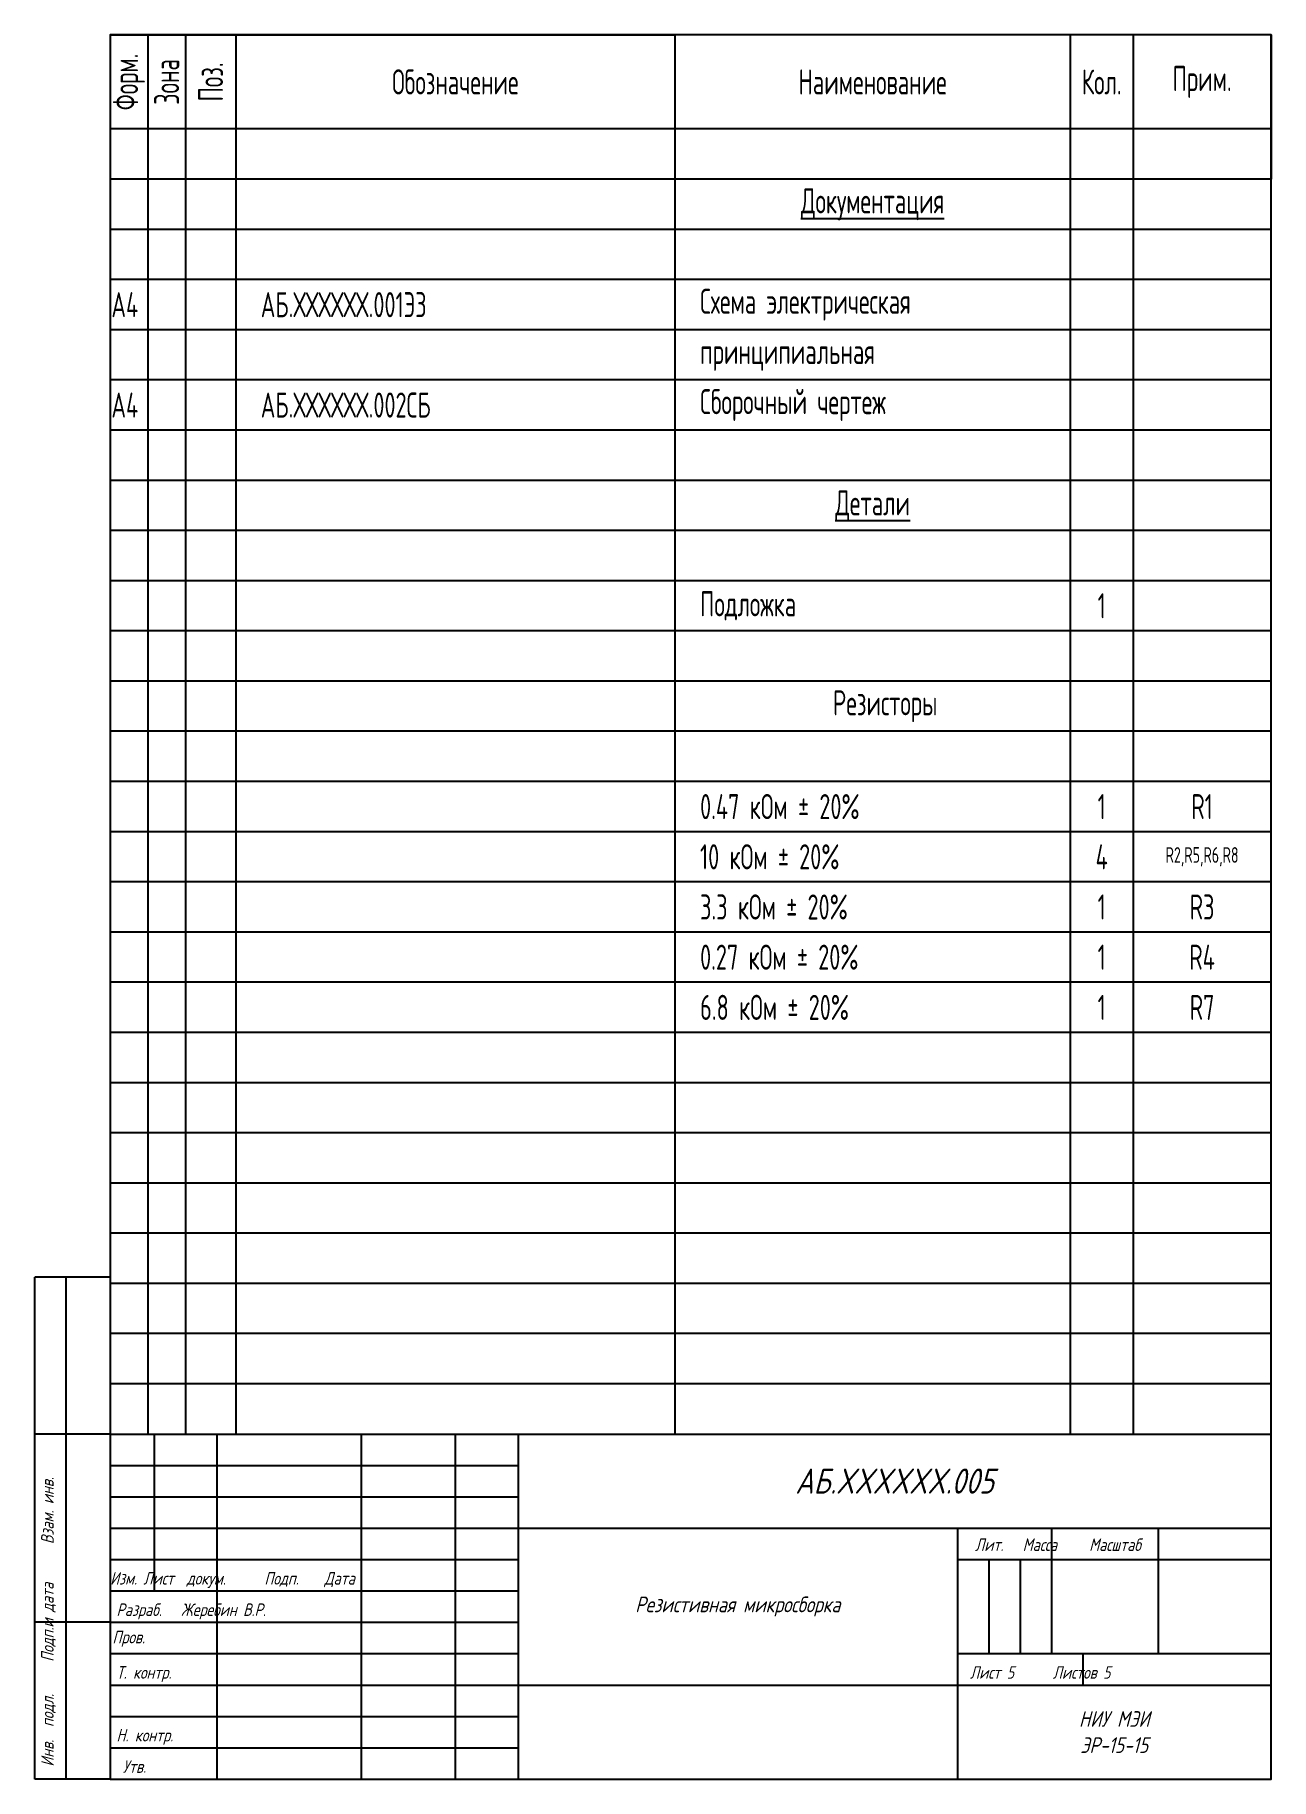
# Model space of a CAD drawing. Header units: millimetres. Extents: x 1007 to 2120, y -18 to 495.
# Drawn here: x 1922.8 to 2119.8, y -17.6 to 260.4 of the extents above; entities that cross this region are included whole.
import ezdxf

# ---------------------------------------------------------------- set-up
doc = ezdxf.new("R2010")
doc.units = ezdxf.units.MM
doc.layers.add('рамка', color=7, linetype='Continuous')
doc.styles.add('2.5', font='gostwnd4.shx', dxfattribs={"oblique": 15, "height": 2.5})
doc.styles.add('STYLE1', font='gostwnd4.shx', dxfattribs={"oblique": 15, "height": 2.5})
doc.styles.add('ЕСКД', font='eskd15.shx', dxfattribs={"width": 0.8})

msp = doc.modelspace()

# ---------------------------------------------------------------- texts
at = {"style": 'STYLE1', "oblique": 15}
msp.add_text('Инв.  подл.     Подп.и дата      Взам. инв. ', height=2, rotation=90, dxfattribs=at).set_placement((1925.8118, -15.57305))
for s, p in [('Лит.   Масса     Масштаб', (2072.63026, 18.7896)), ('Изм. Лист  докум.      Подп.    Дата', (1934.8118, 13.42695)), ('Разраб.   Жеребин В.Р.', (1935.8118, 8.42695)), ('Пров.               ', (1935.17145, 4.06082)), ('Т. контр.  ', (1935.8118, -1.57305)), ('Лист 5      Листов 5', (2071.8118, -1.57305)), ('Н. контр.  ', (1935.8118, -11.57305)), ('Утв.      ', (1936.8118, -16.57305))]:
    msp.add_text(s, height=2, dxfattribs=at).set_placement(p)
at = {"char_height": 4, "width": 15, "attachment_point": 5, "rotation": 90, "style": 'ЕСКД'}
for s, insert in [('Форм.', (1937.8118, 252.92695)), ('Зона', (1943.8118, 252.92695)), ('Поз.', (1950.8118, 252.92695))]:
    msp.add_mtext(s, dxfattribs=dict(at, insert=insert))
for s, insert, char_height, width, attachment_point, style in [('Обозначение', (1989.8118, 252.92695), 4, 70, 5, 'ЕСКД'), ('Наименование', (2056.3118, 252.92695), 4, 63, 5, 'ЕСКД'), ('Кол.', (2092.8118, 252.92695), 4, 10, 5, 'ЕСКД'), ('Прим.', (2108.8118, 252.92695), 4, 22, 5, 'ЕСКД'), ('{\\LДокументация}', (2056.3118, 233.42695), 4, 63, 5, 'ЕСКД'), ('\\pi4;Схема электрическая', (2024.8118, 217.42695), 4, 63, 4, 'ЕСКД'), ('A4', (1935.0118, 217.42695), 4, 5.8, 4, 'ЕСКД'), ('\\pi4;АБ.ХХХХХХ.001ЭЗ', (1954.8118, 217.42695), 4, 70, 4, 'ЕСКД'), ('\\pi4;принципиальная', (2024.8118, 209.42695), 4, 63, 4, 'ЕСКД'), ('A4', (1935.0118, 201.42695), 4, 5.8, 4, 'ЕСКД'), ('\\pi4;АБ.ХХХХХХ.002СБ', (1954.8118, 201.42695), 4, 70, 4, 'ЕСКД'), ('\\pi4;Сборочный чертеж', (2024.8118, 201.42695), 4, 63, 4, 'ЕСКД'), ('{\\LДетали}', (2056.3118, 185.42695), 4, 63, 5, 'ЕСКД'), ('\\pi4;Подложка', (2024.8118, 169.42695), 4, 63, 4, 'ЕСКД'), ('1', (2092.8118, 169.42695), 4, 10, 5, 'ЕСКД'), ('\\pi4;Резисторы', (2056.3118, 153.42695), 4, 63, 5, 'ЕСКД'), ('\\pi4;0.47 кОм ± 20% ', (2024.8118, 137.42695), 4, 63, 4, 'ЕСКД'), ('1', (2092.8118, 137.42695), 4, 10, 5, 'ЕСКД'), ('R1', (2108.8118, 137.42695), 4, 22, 5, 'ЕСКД'), ('\\pi4;10 кОм ± 20% ', (2024.8118, 129.42695), 4, 63, 4, 'ЕСКД'), ('4', (2092.8118, 129.42695), 4, 10, 5, 'ЕСКД'), ('R2,R5,R6,R8', (2108.8118, 129.42695), 2.5, 22, 5, 'ЕСКД'), ('\\pi4;3.3 кОм ± 20% ', (2024.8118, 121.42695), 4, 63, 4, 'ЕСКД'), ('1', (2092.8118, 121.42695), 4, 10, 5, 'ЕСКД'), ('R3', (2108.8118, 121.42695), 4, 22, 5, 'ЕСКД'), ('\\pi4;0.27 кОм ± 20% ', (2024.8118, 113.42695), 4, 63, 4, 'ЕСКД'), ('1', (2092.8118, 113.42695), 4, 10, 5, 'ЕСКД'), ('R4', (2108.8118, 113.42695), 4, 22, 5, 'ЕСКД'), ('\\pi4;6.8 кОм ± 20% ', (2024.8118, 105.42695), 4, 63, 4, 'ЕСКД'), ('1', (2092.8118, 105.42695), 4, 10, 5, 'ЕСКД'), ('R7', (2108.8118, 105.42695), 4, 22, 5, 'ЕСКД'), ('Резистивная микросборка', (2034.8118, 9.92695), 2.5, 70, 5, 'STYLE1'), ('НИУ МЭИ\\P\\pt7.5;ЭР-15-15', (2094.8118, -10.07305), 2.5, 50, 5, 'STYLE1')]:
    msp.add_mtext(s, dxfattribs=dict(insert=insert, char_height=char_height, width=width, attachment_point=attachment_point, style=style))
at = {"color": 0, "insert": (2059.8118, 29.92695), "char_height": 4, "width": 120, "attachment_point": 5, "style": '2.5'}
msp.add_mtext('{\\C7;АБ.XXXXXX.005}', dxfattribs=at)

# ---------------------------------------------------------------- linework, layer by layer
for p, q in [((1934.8118, 260.42695), (1934.8118, 260.42695)), ((1934.8118, 245.42695), (1934.8118, 232.42695)), ((1922.8118, -17.57305), (1922.8118, 62.42695)), ((1934.8118, 62.42695), (1922.8118, 62.42695)), ((1927.8118, -17.57305), (1927.8118, 62.42695)), ((1934.8118, 37.42695), (1922.8118, 37.42695)), ((1934.8118, 37.42695), (2119.8118, 37.42695)), ((1941.8118, 37.42695), (1941.8118, 12.42695)), ((1951.8118, 37.42695), (1951.8118, -17.57305)), ((1974.8118, 37.42695), (1974.8118, -17.57305)), ((1989.8118, 37.42695), (1989.8118, -17.57305)), ((1999.8118, 37.42695), (1999.8118, -17.57305)), ((1934.8118, 32.42695), (1999.8118, 32.42695)), ((1934.8118, 27.42695), (1999.8118, 27.42695)), ((1934.8118, 22.42695), (1999.8118, 22.42695)), ((1999.8118, 22.42695), (2119.8118, 22.42695)), ((2069.8118, 22.42695), (2069.8118, -17.57305)), ((2084.8118, 22.42695), (2084.8118, 2.42695)), ((2101.8118, 22.42695), (2101.8118, 2.42695)), ((1934.8118, 17.42695), (1999.8118, 17.42695)), ((2069.8118, 17.42695), (2119.8118, 17.42695)), ((2074.8118, 17.42695), (2074.8118, 2.42695)), ((2079.8118, 17.42695), (2079.8118, 2.42695)), ((1934.8118, 12.42695), (1999.8118, 12.42695)), ((1934.8118, 7.42695), (1922.8118, 7.42695)), ((1934.8118, 7.42695), (1999.8118, 7.42695)), ((1934.8118, 2.42695), (1999.8118, 2.42695)), ((2069.8118, 2.42695), (2119.8118, 2.42695)), ((2089.8118, 2.42695), (2089.8118, -2.57305)), ((1934.8118, -2.57305), (1999.8118, -2.57305)), ((1999.8118, -2.57305), (2119.8118, -2.57305)), ((1934.8118, -7.57305), (1999.8118, -7.57305)), ((1934.8118, -12.57305), (1999.8118, -12.57305)), ((1934.8118, -17.57305), (1922.8118, -17.57305))]:
    msp.add_line(p, q)
msp.add_lwpolyline([(1934.8118, -17.57305), (2119.8118, -17.57305), (2119.8118, 260.42695), (1934.8118, 260.42695)], close=True)
at = {"layer": 'рамка', "ltscale": 100}
for p, q in [((1934.8118, 260.42695), (1940.8118, 260.42695)), ((1940.8118, 260.42695), (1940.8118, 37.42695)), ((1940.8118, 260.42695), (1946.8118, 260.42695)), ((1946.8118, 260.42695), (1946.8118, 37.42695)), ((1946.8118, 260.42695), (1954.8118, 260.42695)), ((1954.8118, 260.42695), (1954.8118, 37.42695)), ((1954.8118, 260.42695), (2024.8118, 260.42695)), ((2024.8118, 260.42695), (2024.8118, 37.42695)), ((2097.8118, 260.42695), (2087.8118, 260.42695)), ((2087.8118, 260.42695), (2087.8118, 37.42695)), ((2119.8118, 260.42695), (2097.8118, 260.42695)), ((2097.8118, 260.42695), (2097.8118, 37.42695)), ((2119.8118, 260.42695), (2119.8118, 245.42695)), ((2119.8118, 245.42695), (1934.8118, 245.42695)), ((2119.8118, 245.42695), (2119.8118, 237.42695)), ((2119.8118, 237.42695), (1934.8118, 237.42695)), ((2119.8118, 229.42695), (1934.8118, 229.42695)), ((2119.8118, 221.42695), (1934.8118, 221.42695)), ((2119.8118, 213.42695), (1934.8118, 213.42695)), ((2119.8118, 205.42695), (1934.8118, 205.42695)), ((2119.8118, 197.42695), (1934.8118, 197.42695)), ((2119.8118, 189.42695), (1934.8118, 189.42695)), ((2119.8118, 181.42695), (1934.8118, 181.42695)), ((2119.8118, 173.42695), (1934.8118, 173.42695)), ((2119.8118, 165.42695), (1934.8118, 165.42695)), ((2119.8118, 157.42695), (1934.8118, 157.42695)), ((2119.8118, 149.42695), (1934.8118, 149.42695)), ((2119.8118, 141.42695), (1934.8118, 141.42695)), ((2119.8118, 133.42695), (1934.8118, 133.42695)), ((2119.8118, 125.42695), (1934.8118, 125.42695)), ((2119.8118, 117.42695), (1934.8118, 117.42695)), ((2119.8118, 109.42695), (1934.8118, 109.42695)), ((2119.8118, 101.42695), (1934.8118, 101.42695)), ((2119.8118, 93.42695), (1934.8118, 93.42695)), ((2119.8118, 85.42695), (1934.8118, 85.42695)), ((2119.8118, 77.42695), (1934.8118, 77.42695)), ((2119.8118, 69.42695), (1934.8118, 69.42695)), ((2119.8118, 61.42695), (1934.8118, 61.42695)), ((2119.8118, 53.42695), (1934.8118, 53.42695)), ((2119.8118, 45.42695), (1934.8118, 45.42695))]:
    msp.add_line(p, q, dxfattribs=at)

msp.set_redraw_order([(e.dxf.handle, doc.entitydb.next_handle()) for e in msp.query("TEXT MTEXT ATTDEF DIMENSION ARC_DIMENSION")])  # texts and dimensions are drawn at this point

doc.saveas('drawing.dxf')
